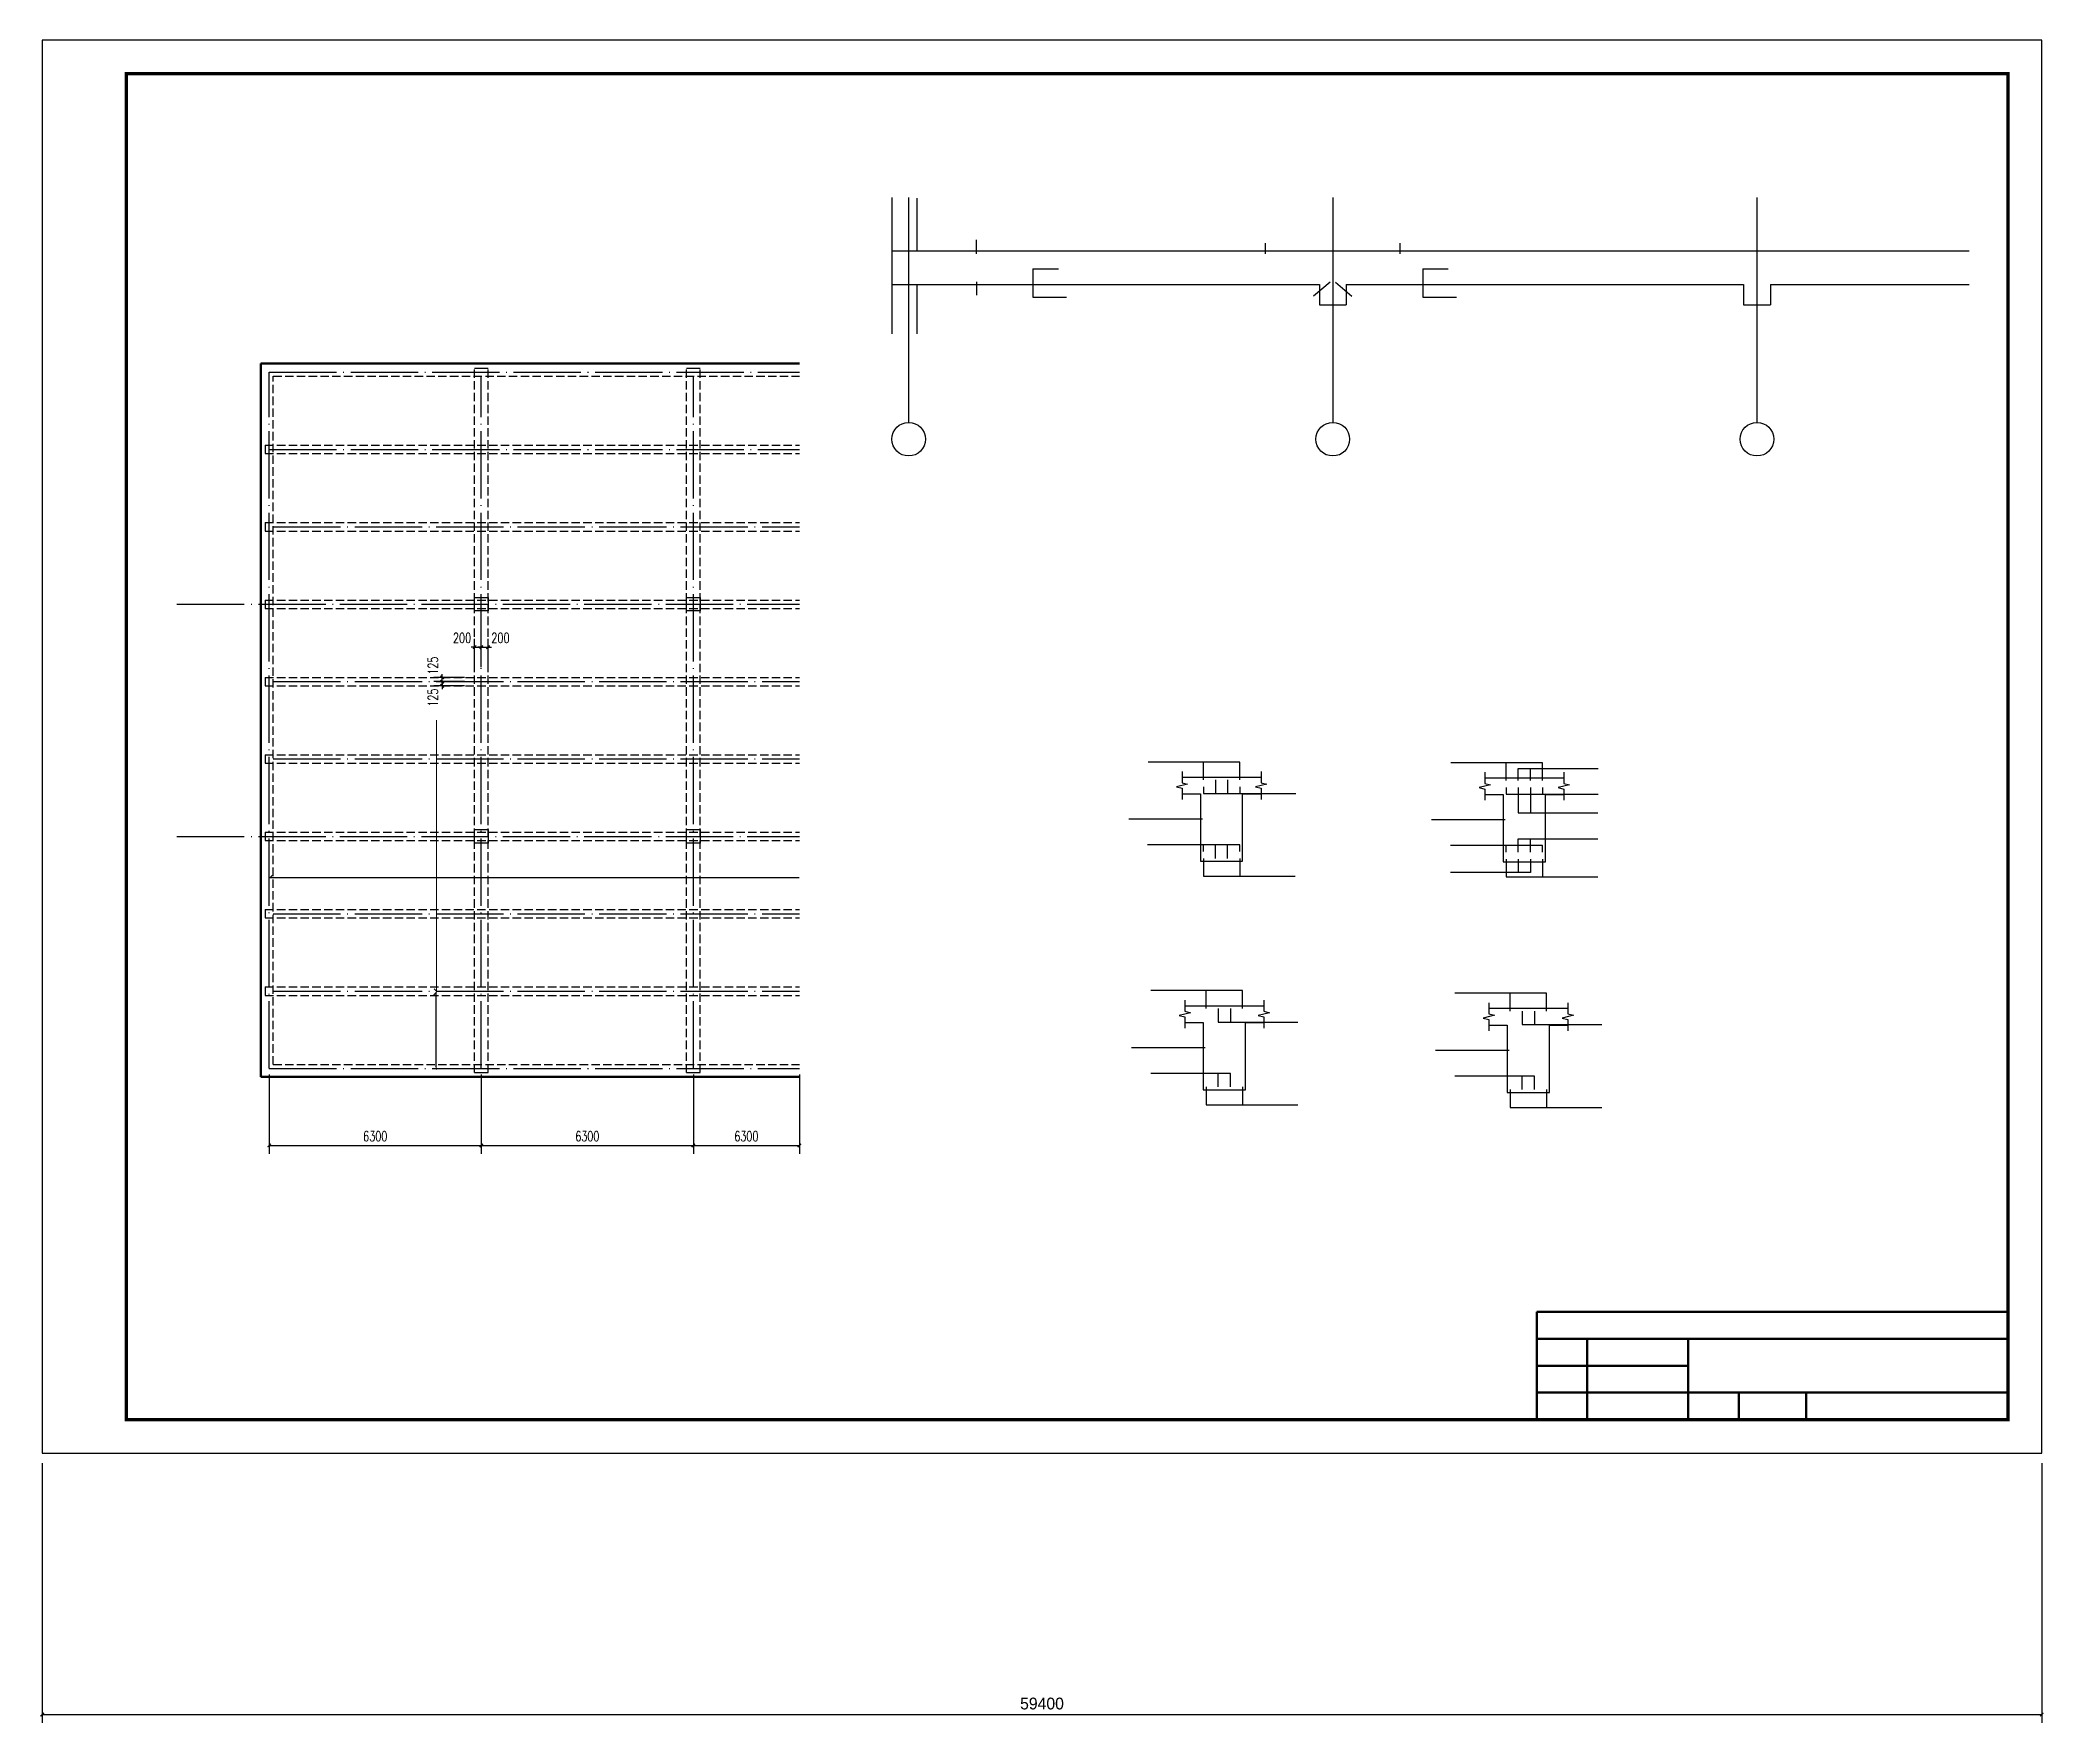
# Model space of a CAD drawing. Extents: x 118894 to 300758, y -8004 to 84013.
# Drawn here: x 118894 to 178422, y -8004 to 42013 of the extents above; entities that cross this region are included whole.
import ezdxf

# ---------------------------------------------------------------- set-up
doc = ezdxf.new("R2010")
doc.units = 0
doc.header["$LTSCALE"] = 1000
doc.header["$MEASUREMENT"] = 0
doc.linetypes.add('DASH', pattern=[0.35, 0.25, -0.1])
doc.linetypes.add('DOTE', pattern=[2.42, 2, -0.2, 0.02, -0.2])
for name, color, linetype in [('PUB_TITLE', 4, 'Continuous'), ('S-BEAM-PLAN-LINE', 4, 'Continuous'), ('S-DIM-IDEN', 3, 'Continuous'), ('S-PUB_DIM', 3, 'Continuous'), ('S-SLAB-BBAR', 1, 'Continuous')]:
    doc.layers.add(name, color=color, linetype=linetype)
doc.styles.add('_TCH_DIM_T3', font='SIMPLEX', dxfattribs={"width": 0.705882, "bigfont": 'GBCBIG'})
doc.styles.get("Standard").update_dxf_attribs({"font": 'ChangFangSong.ttf'})
doc.dimstyles.new('_TCH_ARCH&&100', dxfattribs={"dimtxt": 297.5, "dimasz": 100, "dimexe": 250, "dimexo": 300, "dimgap": 126.25, "dimtad": 1, "dimdec": 0, "dimzin": 0, "dimdsep": 46, "dimtxsty": '_TCH_DIM_T3', "dimblk": 'ARCHTICK', "dimcen": 0.09, "dimclrt": 7, "dimazin": 2, "dimtfac": 1, "dimtdec": 0, "dimtix": 1, "dimtmove": 2, "dimatfit": 3, "dimfxl": 100, "dimtolj": 1, "dimtzin": 0, "dimarcsym": 0})
doc.dimstyles.get("Standard").update_dxf_attribs({"dimscale": 100, "dimtxt": 3.5, "dimasz": 1, "dimexe": 2.5, "dimexo": 3, "dimgap": 1.5, "dimtad": 1, "dimdec": 0, "dimzin": 0, "dimdsep": 46, "dimtxsty": 'Standard', "dimblk": 'ARCHTICK', "dimcen": 0.09, "dimadec": 0, "dimazin": 0, "dimtfac": 1, "dimtdec": 0, "dimtix": 1, "dimtmove": 2, "dimatfit": 3, "dimfxl": 1, "dimtolj": 1, "dimtzin": 0, "dimarcsym": 0})

msp = doc.modelspace()

# ---------------------------------------------------------------- texts
at = {"layer": 'S-PUB_DIM', "color": 7, "lineweight": 25, "char_height": 297.5, "attachment_point": 5, "style": '_TCH_DIM_T3'}
for insert in [(131430.9, 24245.5), (132570.9, 24245.5)]:
    msp.add_mtext('\\A1;200', dxfattribs=dict(at, insert=insert))

# ---------------------------------------------------------------- blocks, each defined once
blk = doc.blocks.new('_ArchTick')
at = {"color": 0, "linetype": 'ByBlock', "const_width": 0.4}
blk.add_lwpolyline([(-0.5, -0.5), (0.5, 0.5)], dxfattribs=at)
blk = doc.blocks.new('*D7')
at = {"layer": 'Defpoints', "color": 0, "transparency": 16777216}
for p in [(130839, 22946), (131801, 22946), (131801, 22821)]:
    blk.add_point(p, dxfattribs=at)
at = {"layer": 'S-PUB_DIM', "color": 0, "lineweight": -2, "transparency": 16777216}
for p, q in [((131501, 22946), (130589, 22946)), ((131501, 22821), (130589, 22821)), ((130839, 22946), (130839, 23046)), ((130839, 22821), (130839, 22946)), ((130839, 22821), (130839, 22721))]:
    blk.add_line(p, q, dxfattribs=at)
at = {"layer": 'S-PUB_DIM', "color": 0, "lineweight": -2, "transparency": 16777216, "xscale": 100, "yscale": 100, "zscale": 100}
for p, rotation in [((130839, 22946), 270), ((130839, 22821), 90)]:
    blk.add_blockref('_ArchTick', p, dxfattribs=dict(at, rotation=rotation))
at = {"layer": 'S-PUB_DIM', "color": 7, "lineweight": 25, "transparency": 16777216, "insert": (130564, 22471), "char_height": 297.5, "attachment_point": 5, "rotation": 90, "style": '_TCH_DIM_T3'}
blk.add_mtext('\\A1;125', dxfattribs=at)
blk = doc.blocks.new('*D8')
at = {"layer": 'Defpoints', "color": 0, "transparency": 16777216}
for p in [(130839, 23071), (131801, 23071), (131801, 22946)]:
    blk.add_point(p, dxfattribs=at)
at = {"layer": 'S-PUB_DIM', "color": 0, "lineweight": -2, "transparency": 16777216}
for p, q in [((131501, 23071), (130589, 23071)), ((131501, 22946), (130589, 22946)), ((130839, 23071), (130839, 23171)), ((130839, 22946), (130839, 23071)), ((130839, 22946), (130839, 22846))]:
    blk.add_line(p, q, dxfattribs=at)
at = {"layer": 'S-PUB_DIM', "color": 0, "lineweight": -2, "transparency": 16777216, "xscale": 100, "yscale": 100, "zscale": 100}
for p, rotation in [((130839, 23071), 270), ((130839, 22946), 90)]:
    blk.add_blockref('_ArchTick', p, dxfattribs=dict(at, rotation=rotation))
at = {"layer": 'S-PUB_DIM', "color": 7, "lineweight": 25, "transparency": 16777216, "insert": (130564, 23421), "char_height": 297.5, "attachment_point": 5, "rotation": 90, "style": '_TCH_DIM_T3'}
blk.add_mtext('\\A1;125', dxfattribs=at)
blk = doc.blocks.new('*D9')
at = {"layer": 'Defpoints', "color": 0, "transparency": 16777216}
for p in [(125701, 11566), (132001, 11566), (132001, 9159)]:
    blk.add_point(p, dxfattribs=at)
at = {"layer": 'S-PUB_DIM', "color": 0, "lineweight": -2, "transparency": 16777216}
for p, q in [((125701, 11266), (125701, 8909)), ((132001, 11266), (132001, 8909)), ((125701, 9159), (132001, 9159))]:
    blk.add_line(p, q, dxfattribs=at)
at = {"layer": 'S-PUB_DIM', "color": 0, "lineweight": -2, "transparency": 16777216, "xscale": 100, "yscale": 100, "zscale": 100, "rotation": 180}
blk.add_blockref('_ArchTick', (125701, 9159), dxfattribs=at)
at = {"layer": 'S-PUB_DIM', "color": 0, "lineweight": -2, "transparency": 16777216, "xscale": 100, "yscale": 100, "zscale": 100}
blk.add_blockref('_ArchTick', (132001, 9159), dxfattribs=at)
at = {"layer": 'S-PUB_DIM', "color": 7, "lineweight": 25, "transparency": 16777216, "insert": (128851, 9434), "char_height": 297.5, "attachment_point": 5, "style": '_TCH_DIM_T3'}
blk.add_mtext('\\A1;6300', dxfattribs=at)
blk = doc.blocks.new('*D10')
at = {"layer": 'Defpoints', "color": 0, "transparency": 16777216}
for p in [(132001, 11566), (138301, 11566), (138301, 9159)]:
    blk.add_point(p, dxfattribs=at)
at = {"layer": 'S-PUB_DIM', "color": 0, "lineweight": -2, "transparency": 16777216}
for p, q in [((132001, 11266), (132001, 8909)), ((138301, 11266), (138301, 8909)), ((132001, 9159), (138301, 9159))]:
    blk.add_line(p, q, dxfattribs=at)
at = {"layer": 'S-PUB_DIM', "color": 0, "lineweight": -2, "transparency": 16777216, "xscale": 100, "yscale": 100, "zscale": 100, "rotation": 180}
blk.add_blockref('_ArchTick', (132001, 9159), dxfattribs=at)
at = {"layer": 'S-PUB_DIM', "color": 0, "lineweight": -2, "transparency": 16777216, "xscale": 100, "yscale": 100, "zscale": 100}
blk.add_blockref('_ArchTick', (138301, 9159), dxfattribs=at)
at = {"layer": 'S-PUB_DIM', "color": 7, "lineweight": 25, "transparency": 16777216, "insert": (135151, 9434), "char_height": 297.5, "attachment_point": 5, "style": '_TCH_DIM_T3'}
blk.add_mtext('\\A1;6300', dxfattribs=at)
blk = doc.blocks.new('*D11')
at = {"layer": 'Defpoints', "color": 0, "transparency": 16777216}
for p in [(138301, 11566), (141451, 11566), (141451, 9159)]:
    blk.add_point(p, dxfattribs=at)
at = {"layer": 'S-PUB_DIM', "color": 0, "lineweight": -2, "transparency": 16777216}
for p, q in [((138301, 11266), (138301, 8909)), ((141451, 11266), (141451, 8909)), ((138301, 9159), (141451, 9159))]:
    blk.add_line(p, q, dxfattribs=at)
at = {"layer": 'S-PUB_DIM', "color": 0, "lineweight": -2, "transparency": 16777216, "xscale": 100, "yscale": 100, "zscale": 100, "rotation": 180}
blk.add_blockref('_ArchTick', (138301, 9159), dxfattribs=at)
at = {"layer": 'S-PUB_DIM', "color": 0, "lineweight": -2, "transparency": 16777216, "xscale": 100, "yscale": 100, "zscale": 100}
blk.add_blockref('_ArchTick', (141451, 9159), dxfattribs=at)
at = {"layer": 'S-PUB_DIM', "color": 7, "lineweight": 25, "transparency": 16777216, "insert": (139876, 9434), "char_height": 297.5, "attachment_point": 5, "style": '_TCH_DIM_T3'}
blk.add_mtext('\\A1;6300 ', dxfattribs=at)
blk = doc.blocks.new('*D6')
at = {"color": 0, "lineweight": -2, "transparency": 16777216}
for p, q in [((118958, -287), (118958, -8004)), ((178358, -287), (178358, -8004)), ((118958, -7754), (178358, -7754))]:
    blk.add_line(p, q, dxfattribs=at)
at = {"layer": 'Defpoints', "color": 0, "transparency": 16777216}
for p in [(118958, 13), (178358, 13), (178358, -7754)]:
    blk.add_point(p, dxfattribs=at)
at = {"color": 0, "lineweight": -2, "transparency": 16777216, "xscale": 100, "yscale": 100, "zscale": 100, "rotation": 180}
blk.add_blockref('_ArchTick', (118958, -7754), dxfattribs=at)
at = {"color": 0, "lineweight": -2, "transparency": 16777216, "xscale": 100, "yscale": 100, "zscale": 100}
blk.add_blockref('_ArchTick', (178358, -7754), dxfattribs=at)
at = {"color": 0, "transparency": 16777216, "insert": (148658, -7429), "char_height": 350, "attachment_point": 5}
blk.add_mtext('\\A1;59400', dxfattribs=at)

# ---------------------------------------------------------------- dimensions: what is measured, and where the dimension line sits
dim = msp.add_linear_dim(base=(178357.8, -7753.5), p1=(118957.8, 13.2), p2=(178357.8, 13.2), dimstyle='Standard')
dim.commit()
dim.dimension.update_dxf_attribs({"geometry": '*D6', "text_midpoint": (148657.8, -7428.5)})
at = {"layer": 'S-PUB_DIM', "lineweight": 25}
for base, p1, p2, picture, middle in [((130839.4, 23071.1), (131800.9, 22946.1), (131800.9, 23071.1), '*D8', (130564.4, 23421.1)), ((130839.4, 22946.1), (131800.9, 22821.1), (131800.9, 22946.1), '*D7', (130564.4, 22471.1))]:
    dim = msp.add_linear_dim(base=base, p1=p1, p2=p2, angle=90, dimstyle='_TCH_ARCH&&100', dxfattribs=at)
    dim.commit()
    dim.dimension.update_dxf_attribs({"geometry": picture, "text_midpoint": middle, "dimtype": 161})
for p1, p2, picture, middle in [((125700.9, 11566.1), (132000.9, 11566.1), '*D9', (128850.9, 9434.4)), ((132000.9, 11566.1), (138300.9, 11566.1), '*D10', (135150.9, 9434.4))]:
    dim = msp.add_aligned_dim(p1=p1, p2=p2, distance=-2406.7, dimstyle='_TCH_ARCH&&100', dxfattribs=at)
    dim.commit()
    dim.dimension.update_dxf_attribs({"geometry": picture, "text_midpoint": middle})
dim = msp.add_aligned_dim(p1=(138300.9, 11566.1), p2=(141450.9, 11566.1), distance=-2406.7, text='6300 ', dimstyle='_TCH_ARCH&&100', dxfattribs=at)
dim.commit()
dim.dimension.update_dxf_attribs({"geometry": '*D11', "text_midpoint": (139875.9, 9434.4)})

# ---------------------------------------------------------------- linework, layer by layer
at = {"linetype": 'Continuous', "lineweight": 25}
for p, q in [((144196.8, 37332.5), (144196.8, 33283.5)), ((144936.8, 37313), (144936.8, 35746.5)), ((157296.8, 37332.5), (157296.8, 30651.1)), ((169896.8, 37332.5), (169896.8, 30651.1)), ((144191.5, 35746.5), (157296.8, 35746.5)), ((157296.8, 35746.5), (176196.8, 35746.5)), ((148389.8, 35216.3), (148389.8, 34367.8)), ((148389.8, 35216.3), (149146.1, 35216.3)), ((144196.8, 34746.5), (156896.8, 34746.5)), ((144936.8, 34746.5), (144936.8, 33283.5)), ((156896.8, 34746.5), (156896.8, 34146.5)), ((157696.8, 34746.5), (169496.8, 34746.5)), ((157696.8, 34746.5), (157696.8, 34146.5)), ((169496.8, 34746.5), (169496.8, 34146.5)), ((170296.8, 34746.5), (170296.8, 34146.5)), ((148389.8, 34367.8), (149386.6, 34367.8)), ((156896.8, 34146.5), (157696.8, 34146.5)), ((169496.8, 34146.5), (170296.8, 34146.5))]:
    msp.add_line(p, q, dxfattribs=at)
at = {"linetype": 'Continuous'}
for p, q in [((144696.8, 37332.5), (144696.8, 30651.1)), ((155296.8, 35657.7), (155296.8, 35977)), ((159296.8, 35657.7), (159296.8, 35977)), ((159970.2, 35216.3), (159970.2, 34367.8)), ((159970.2, 35216.3), (160726.5, 35216.3)), ((157216.8, 34816.1), (156719.5, 34397.2)), ((157376.8, 34816.1), (157857.5, 34397.2)), ((170296.8, 34746.5), (176196.8, 34746.5)), ((159970.2, 34367.8), (160966.9, 34367.8))]:
    msp.add_line(p, q, dxfattribs=at)
for p, q in [((146713.8, 35662.7), (146713.8, 36072.5)), ((146713.8, 34826.7), (146713.8, 34427))]:
    msp.add_line(p, q)
at = {"linetype": 'Continuous', "lineweight": 50}
for p, q in [((125450.9, 11196.1), (125450.9, 32396.1)), ((125450.9, 32396.1), (141450.9, 32396.1)), ((125450.9, 11196.1), (141450.9, 11196.1))]:
    msp.add_line(p, q, dxfattribs=at)
at = {"linetype": 'DOTE', "lineweight": 25}
for p, q in [((125700.9, 11446.1), (125700.9, 32146.1)), ((125700.9, 32146.1), (141450.9, 32146.1)), ((132000.9, 11446.1), (132000.9, 32026.1)), ((138300.9, 11446.1), (138300.9, 32026.1)), ((125700.9, 29846.1), (141450.9, 29846.1)), ((125820.9, 27546.1), (141450.9, 27546.1)), ((122960.4, 25246.1), (141450.9, 25246.1)), ((125820.9, 22946.1), (141450.9, 22946.1)), ((125820.9, 20646.1), (141450.9, 20646.1)), ((122960.4, 18346.1), (141450.9, 18346.1)), ((125820.9, 16046.1), (141450.9, 16046.1)), ((125820.9, 13746.1), (141450.9, 13746.1)), ((125700.9, 11446.1), (141450.9, 11446.1))]:
    msp.add_line(p, q, dxfattribs=at)
at = {"lineweight": 25}
for p, q in [((131800.9, 32266.1), (132200.9, 32266.1)), ((138100.9, 32266.1), (138500.9, 32266.1)), ((125580.9, 29971.1), (125580.9, 29721.1)), ((125580.9, 27671.1), (125580.9, 27421.1)), ((125580.9, 25371.1), (125580.9, 25121.1)), ((131800.9, 25046.1), (131800.9, 25446.1)), ((131800.9, 25446.1), (132200.9, 25446.1)), ((132200.9, 25046.1), (131800.9, 25046.1)), ((132200.9, 25446.1), (132200.9, 25046.1)), ((138100.9, 25046.1), (138100.9, 25446.1)), ((138100.9, 25446.1), (138500.9, 25446.1)), ((138500.9, 25046.1), (138100.9, 25046.1)), ((138500.9, 25446.1), (138500.9, 25046.1)), ((125580.9, 23071.1), (125580.9, 22821.1)), ((125580.9, 20771.1), (125580.9, 20521.1)), ((125580.9, 18471.1), (125580.9, 18221.1)), ((131800.9, 18146.1), (131800.9, 18546.1)), ((131800.9, 18546.1), (132200.9, 18546.1)), ((132200.9, 18546.1), (132200.9, 18146.1)), ((138100.9, 18146.1), (138100.9, 18546.1)), ((138100.9, 18546.1), (138500.9, 18546.1)), ((138500.9, 18546.1), (138500.9, 18146.1)), ((132200.9, 18146.1), (131800.9, 18146.1)), ((138500.9, 18146.1), (138100.9, 18146.1)), ((125580.6, 16171.1), (125580.6, 15921.1)), ((125580.9, 13871.1), (125580.9, 13621.1)), ((131800.9, 11326.1), (132200.9, 11326.1)), ((138100.9, 11326.1), (138500.9, 11326.1))]:
    msp.add_line(p, q, dxfattribs=at)
at = {"linetype": 'DASH', "lineweight": 25}
for p, q in [((131800.9, 11326.1), (131800.9, 32266.1)), ((132200.9, 11326.1), (132200.9, 32266.1)), ((138100.9, 11326.1), (138100.9, 32266.1)), ((138500.9, 11326.1), (138500.9, 32266.1)), ((125820.9, 11566.1), (125820.9, 32021.1)), ((125820.9, 32021.1), (141450.9, 32021.1)), ((125580.9, 29971.1), (141450.9, 29971.1)), ((125580.9, 29721.1), (141450.9, 29721.1)), ((125580.9, 27671.1), (141450.9, 27671.1)), ((125580.9, 27421.1), (141450.9, 27421.1)), ((125580.9, 25371.1), (141450.9, 25371.1)), ((125580.9, 25121.1), (141450.9, 25121.1)), ((125580.9, 23071.1), (141450.9, 23071.1)), ((125580.9, 22821.1), (141450.9, 22821.1)), ((125580.9, 20771.1), (141450.9, 20771.1)), ((125580.9, 20521.1), (141450.9, 20521.1)), ((125580.9, 18471.1), (141450.9, 18471.1)), ((125580.9, 18221.1), (141450.9, 18221.1)), ((125580.6, 16171.1), (141450.9, 16171.1)), ((125580.6, 15921.1), (141450.9, 15921.1)), ((125580.9, 13871.1), (141450.9, 13871.1)), ((125580.9, 13621.1), (141450.9, 13621.1)), ((125820.9, 11566.1), (141450.9, 11566.1))]:
    msp.add_line(p, q, dxfattribs=at)
at = {"lineweight": 50}
for p, q in [((177357.8, 4213.2), (163357.8, 4213.2)), ((163357.8, 4213.2), (163357.8, 1013.2)), ((177357.8, 3413.2), (163357.8, 3413.2)), ((164857.8, 3413.2), (164857.8, 1013.2)), ((167857.8, 3413.2), (167857.8, 1013.2)), ((167857.8, 2613.2), (163357.8, 2613.2)), ((177357.8, 1813.2), (163357.8, 1813.2)), ((169357.8, 1813.2), (169357.8, 1013.2)), ((171357.8, 1813.2), (171357.8, 1013.2))]:
    msp.add_line(p, q, dxfattribs=at)
at = {"lineweight": 25}
for centre in [(144696.8, 30151.1), (157296.8, 30151.1), (169896.8, 30151.1)]:
    msp.add_circle(centre, 500, dxfattribs=at)
at = {"layer": 'PUB_TITLE'}
msp.add_lwpolyline([(118957.8, 13.2), (178357.8, 13.2), (178357.8, 42013.2), (118957.8, 42013.2)], close=True, dxfattribs=at)
at = {"layer": 'PUB_TITLE', "linetype": 'Continuous', "const_width": 100}
msp.add_lwpolyline([(121457.8, 1013.2), (177357.8, 1013.2), (177357.8, 41013.2), (121457.8, 41013.2)], close=True, dxfattribs=at)
at = {"layer": 'S-BEAM-PLAN-LINE'}
for points in [[(152818.1, 20274.5), (152818.1, 19941.2), (152984.8, 19899.5), (152651.5, 19816.2), (152818.1, 19774.5), (152818.1, 19441.2)], [(155168.1, 20274.5), (155168.1, 19941.2), (155334.8, 19899.5), (155001.5, 19816.2), (155168.1, 19774.5), (155168.1, 19441.2)], [(161811.6, 20253.6), (161811.6, 19920.3), (161978.3, 19878.6), (161644.9, 19795.3), (161811.6, 19753.6), (161811.6, 19420.3)], [(164161.6, 20253.6), (164161.6, 19920.3), (164328.3, 19878.6), (163994.9, 19795.3), (164161.6, 19753.6), (164161.6, 19420.3)], [(152818.1, 20107.8), (155168.1, 20107.8)], [(161811.6, 20086.9), (164161.6, 20086.9)], [(152818.1, 19607.8), (153368.1, 19607.8), (153368.1, 17607.8), (154618.1, 17607.8), (154618.1, 19607.8), (155168.1, 19607.8)], [(161811.6, 19586.9), (162361.6, 19586.9), (162361.6, 17586.9), (163611.6, 17586.9), (163611.6, 19586.9), (164161.6, 19586.9)], [(152900.2, 13480.4), (152900.2, 13147.1), (153066.8, 13105.4), (152733.5, 13022.1), (152900.2, 12980.4), (152900.2, 12647.1)], [(152900.2, 13313.8), (155250.2, 13313.8)], [(155250.2, 13480.4), (155250.2, 13147.1), (155416.8, 13105.4), (155083.5, 13022.1), (155250.2, 12980.4), (155250.2, 12647.1)], [(161930.8, 13403.3), (161930.8, 13070), (162097.5, 13028.3), (161764.2, 12945), (161930.8, 12903.3), (161930.8, 12570)], [(161930.8, 13236.6), (164280.8, 13236.6)], [(164280.8, 13403.3), (164280.8, 13070), (164447.5, 13028.3), (164114.2, 12945), (164280.8, 12903.3), (164280.8, 12570)], [(152900.2, 12813.8), (153450.2, 12813.8), (153450.2, 10813.8), (154700.2, 10813.8), (154700.2, 12813.8), (155250.2, 12813.8)], [(161930.8, 12736.6), (162480.8, 12736.6), (162480.8, 10736.6), (163730.8, 10736.6), (163730.8, 12736.6), (164280.8, 12736.6)]]:
    msp.add_lwpolyline(points, dxfattribs=at)
at = {"layer": 'S-DIM-IDEN'}
for p, q in [((154533.1, 20556.2), (151808.2, 20556.2)), ((153453.1, 20022.8), (153453.1, 20556.2)), ((154533.1, 20022.8), (154533.1, 20556.2)), ((163526.6, 20535.3), (160801.7, 20535.3)), ((162446.6, 20001.9), (162446.6, 20535.3)), ((162806.6, 20001.9), (162806.6, 20367.3)), ((162806.6, 20367.3), (165181.2, 20367.3)), ((163166.6, 20001.9), (163166.6, 20367.3)), ((163526.6, 20001.9), (163526.6, 20535.3)), ((153453.1, 19822.8), (153453.1, 19622.8)), ((153813.1, 20022.8), (153813.1, 19622.8)), ((154173.1, 20022.8), (154173.1, 19622.8)), ((154533.1, 19822.8), (154533.1, 19622.8)), ((162446.6, 19801.9), (162446.6, 19601.9)), ((162806.6, 19801.9), (162806.6, 19045.7)), ((163166.6, 19801.9), (163166.6, 19045.7)), ((163526.6, 19801.9), (163526.6, 19601.9)), ((153453.1, 19622.8), (156199, 19622.8)), ((162446.6, 19601.9), (165181.2, 19601.9)), ((153423.1, 18857.8), (151237.4, 18857.8)), ((162416.6, 18836.9), (160230.9, 18836.9)), ((162806.6, 19045.7), (165171.5, 19045.7)), ((154533.1, 18092.8), (151787.2, 18092.8)), ((153453.1, 17892.8), (153453.1, 18092.8)), ((153813.1, 17692.8), (153813.1, 18092.8)), ((154173.1, 17692.8), (154173.1, 18092.8)), ((154533.1, 17892.8), (154533.1, 18092.8)), ((163526.6, 18071.9), (160792, 18071.9)), ((162446.6, 17871.9), (162446.6, 18071.9)), ((162806.6, 18271.9), (165171.5, 18271.9)), ((162806.6, 17871.9), (162806.6, 18271.9)), ((163166.6, 17871.9), (163166.6, 18271.9)), ((163526.6, 17871.9), (163526.6, 18071.9)), ((153453.1, 17692.8), (153453.1, 17159.5)), ((154533.1, 17692.8), (154533.1, 17159.5)), ((163166.6, 17268.2), (160792, 17268.2)), ((162446.6, 17671.9), (162446.6, 17138.6)), ((162806.6, 17671.9), (162806.6, 17268.2)), ((163166.6, 17671.9), (163166.6, 17268.2)), ((163526.6, 17671.9), (163526.6, 17138.6)), ((153453.1, 17159.5), (156178.1, 17159.5)), ((162446.6, 17138.6), (165171.5, 17138.6)), ((154615.2, 13762.1), (151890.3, 13762.1)), ((153535.2, 13228.8), (153535.2, 13762.1)), ((154615.2, 13228.8), (154615.2, 13762.1)), ((153895.2, 13228.8), (153895.2, 12828.8)), ((154255.2, 13228.8), (154255.2, 12828.8)), ((163645.8, 13685), (160920.9, 13685)), ((162565.8, 13151.6), (162565.8, 13685)), ((162925.8, 13151.6), (162925.8, 12751.6)), ((163285.8, 13151.6), (163285.8, 12751.6)), ((163645.8, 13151.6), (163645.8, 13685)), ((153895.2, 12828.8), (156260.1, 12828.8)), ((162925.8, 12751.6), (165290.7, 12751.6)), ((153505.2, 12063.8), (151319.4, 12063.8)), ((162535.8, 11986.6), (160350.1, 11986.6)), ((154255.2, 11298.8), (151890.3, 11298.8)), ((153535.2, 10898.8), (153535.2, 10365.4)), ((153895.2, 10898.8), (153895.2, 11298.8)), ((154255.2, 10898.8), (154255.2, 11298.8)), ((154615.2, 10898.8), (154615.2, 10365.4)), ((163285.8, 11221.6), (160920.9, 11221.6)), ((162565.8, 10821.6), (162565.8, 10288.3)), ((162925.8, 10821.6), (162925.8, 11221.6)), ((163285.8, 10821.6), (163285.8, 11221.6)), ((163645.8, 10821.6), (163645.8, 10288.3)), ((153535.2, 10365.4), (156260.1, 10365.4)), ((162565.8, 10288.3), (165290.7, 10288.3))]:
    msp.add_line(p, q, dxfattribs=at)
at = {"layer": 'S-PUB_DIM', "lineweight": 25}
for p, q in [((131800.9, 23970.5), (131700.9, 23970.5)), ((131800.9, 23371.1), (131800.9, 24220.5)), ((131800.9, 23970.5), (132000.9, 23970.5)), ((132000.9, 23970.5), (131900.9, 23970.5)), ((132000.9, 23371.1), (132000.9, 24220.5)), ((132000.9, 23371.1), (132000.9, 24220.5)), ((132000.9, 23970.5), (132100.9, 23970.5)), ((132000.9, 23970.5), (132200.9, 23970.5)), ((132200.9, 23371.1), (132200.9, 24220.5)), ((132200.9, 23970.5), (132300.9, 23970.5))]:
    msp.add_line(p, q, dxfattribs=at)
at = {"layer": 'S-SLAB-BBAR', "lineweight": 25, "const_width": 35}
for points in [[(130600.3, 13815.9), (130671, 13745.2), (130671, 21806.3), (130671, 21735.6)], [(125791.3, 17190.4), (125720.5, 17119.7), (141450.9, 17119.7), (141450.9, 17119.7)], [(130651.6, 11446.1), (130652.9, 11444.8), (130652.9, 13703), (130582.2, 13632.3)]]:
    msp.add_lwpolyline(points, dxfattribs=at)

# ---------------------------------------------------------------- block references
at = {"layer": 'S-PUB_DIM', "lineweight": 25, "xscale": 100, "yscale": 100, "zscale": 100}
for p in [(131800.9, 23970.5), (132000.9, 23970.5)]:
    msp.add_blockref('_ArchTick', p, dxfattribs=at)
at = {"layer": 'S-PUB_DIM', "lineweight": 25, "xscale": 100, "yscale": 100, "zscale": 100, "rotation": 180}
for p in [(132000.9, 23970.5), (132200.9, 23970.5)]:
    msp.add_blockref('_ArchTick', p, dxfattribs=at)

msp.set_redraw_order([(e.dxf.handle, doc.entitydb.next_handle()) for e in msp.query("TEXT MTEXT ATTDEF DIMENSION ARC_DIMENSION")])  # texts and dimensions are drawn at this point

doc.saveas('drawing.dxf')
